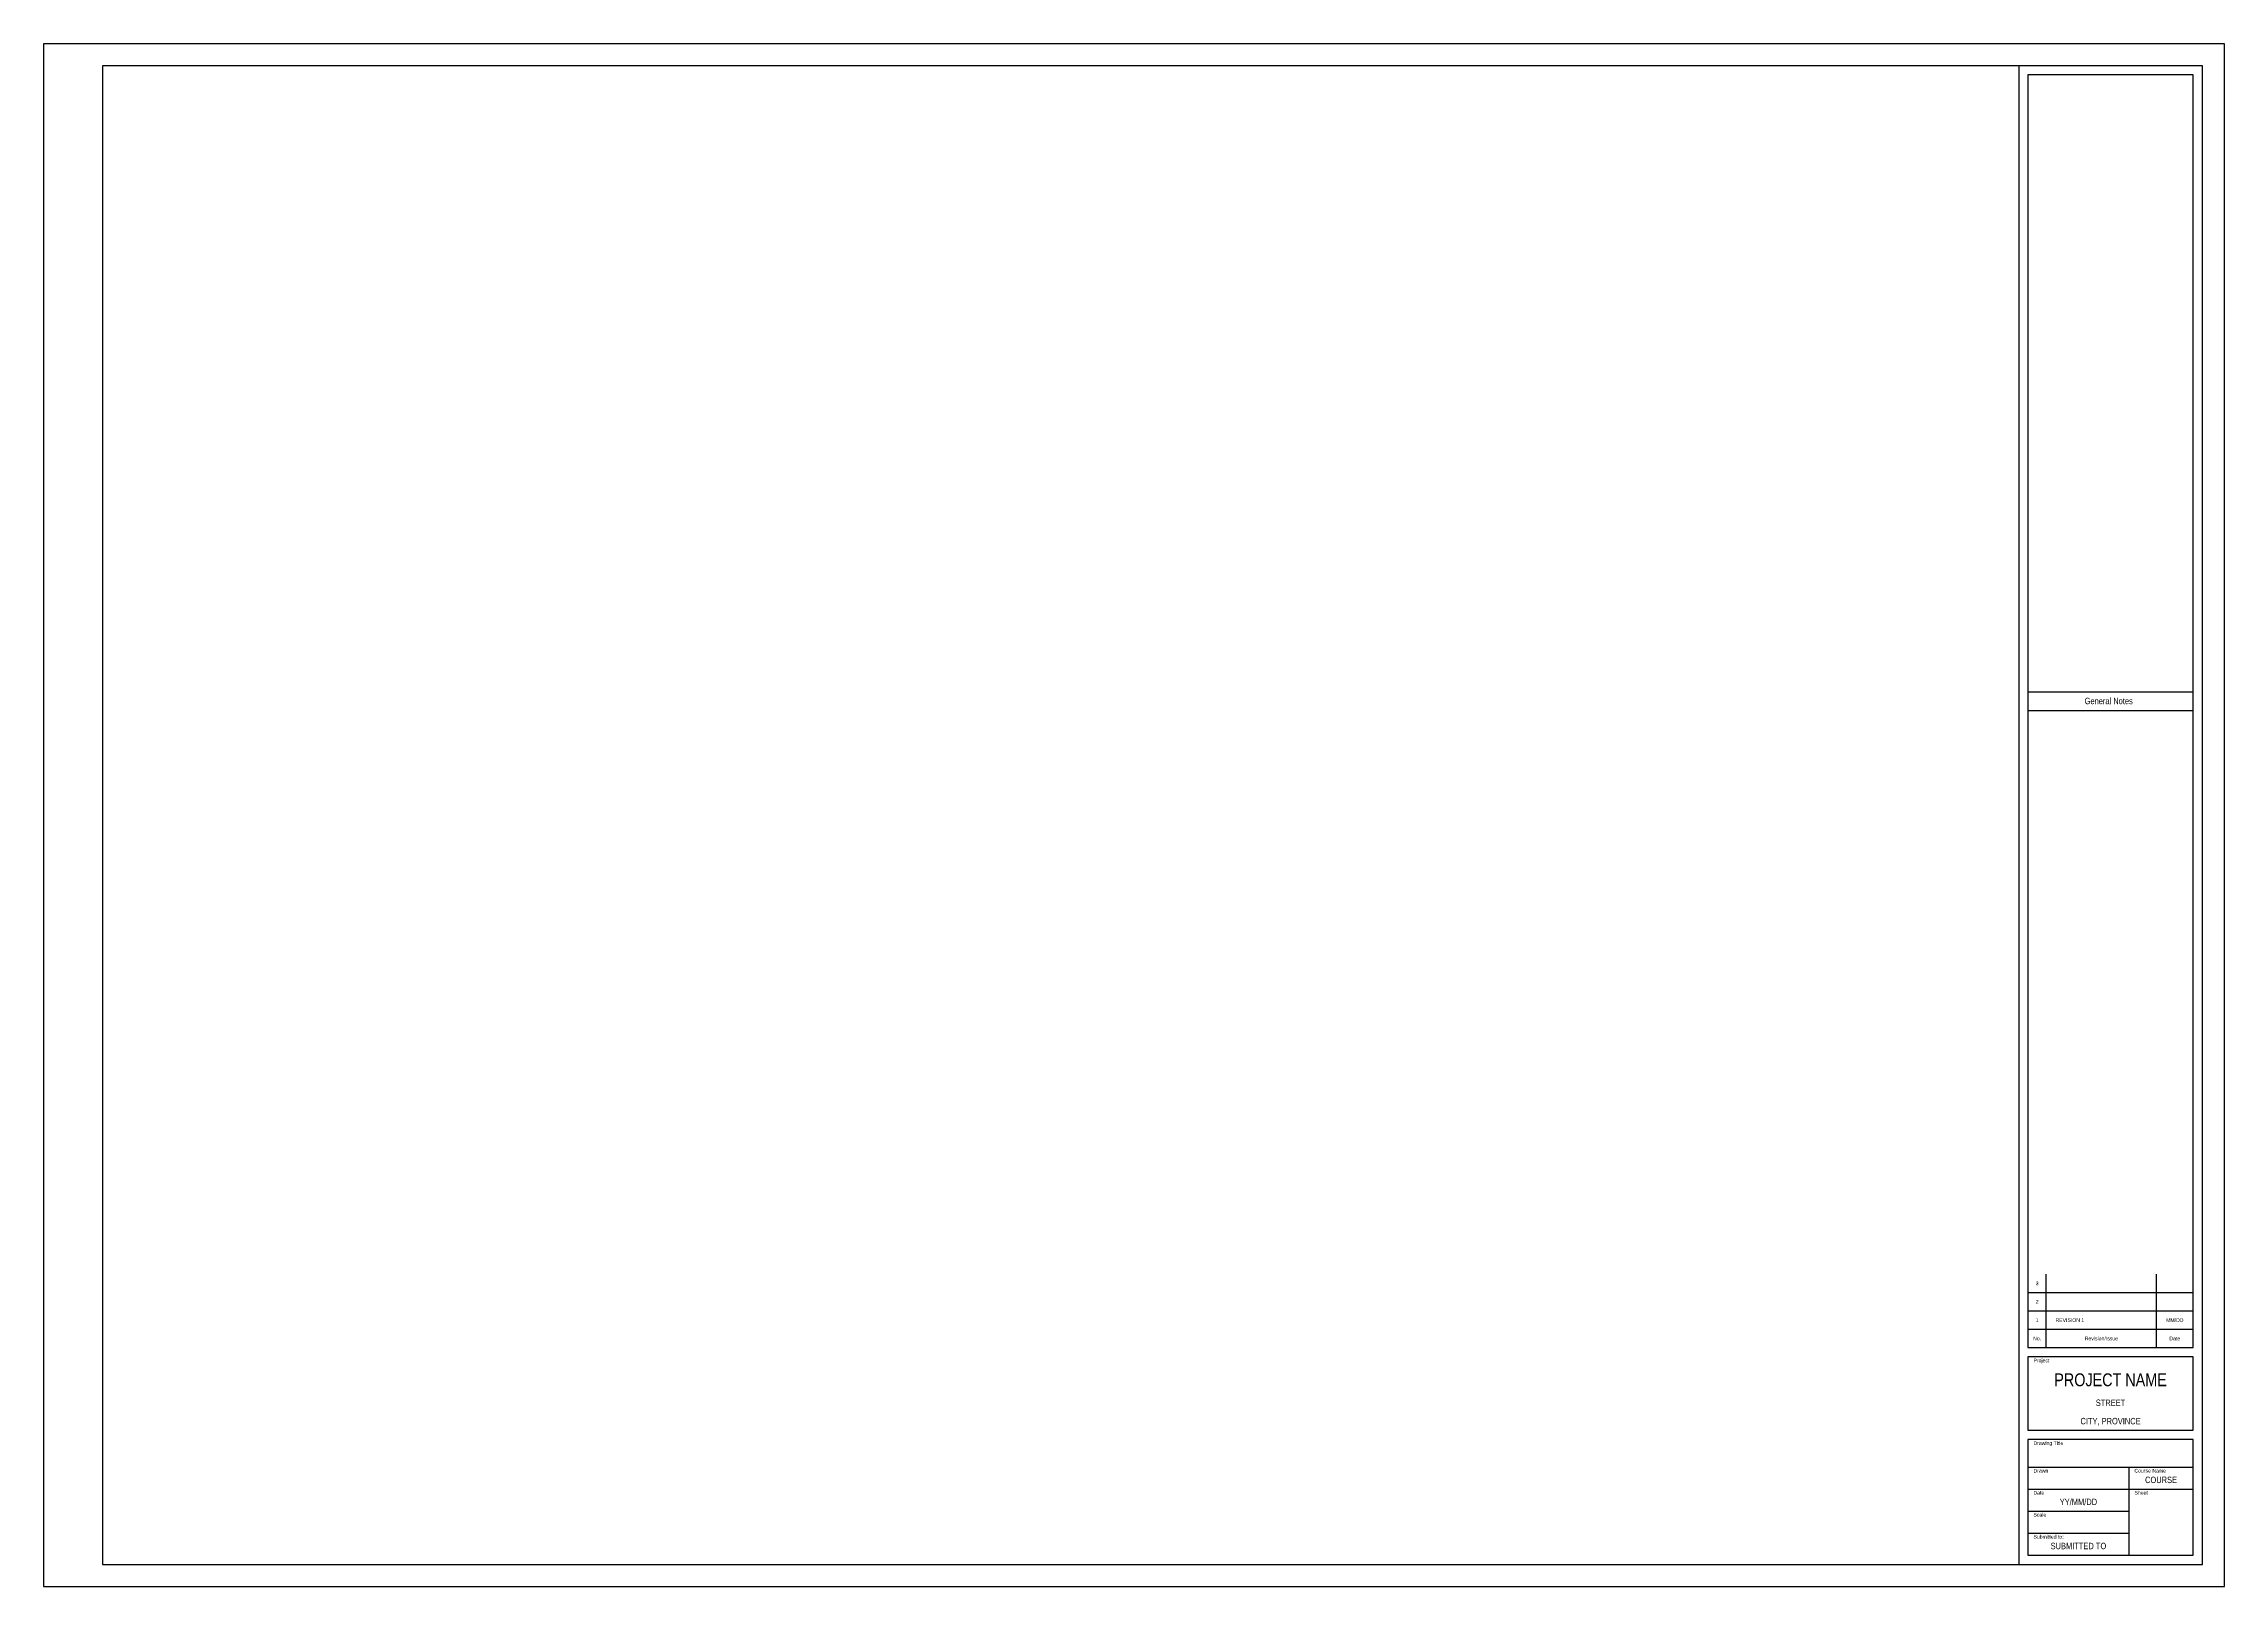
# Paper-space layout 'A0' of a CAD drawing. Header units: metres, sheet in millimetres. Extents: x -1 to 1187, y -1 to 839.
import ezdxf
from ezdxf.enums import TextEntityAlignment as Align

# ---------------------------------------------------------------- set-up
doc = ezdxf.new("R2010")
doc.units = ezdxf.units.M
doc.layers.add('G-ANNOTATIONS', color=1, linetype='Continuous', lineweight=9)
doc.layers.add('G-BORDER LR', color=4, linetype='Continuous', lineweight=25)
doc.styles.add('001 Drawing Text', font='arial.ttf', dxfattribs={"width": 0.8, "height": 2})
doc.styles.add('001 Title Text', font='arial.ttf', dxfattribs={"width": 0.8, "height": 3.5})

# ---------------------------------------------------------------- blocks, each defined once
blk = doc.blocks.new('A0 border and title block')
at = {"layer": 'Defpoints'}
blk.add_lwpolyline([(0, 0), (1188, 0), (1188, 840), (0, 840)], close=True, dxfattribs=at)
at = {"layer": 'G-BORDER LR'}
for p, q in [((1091, 160), (1091, 170)), ((1081, 65), (1084, 65)), ((1136, 65), (1136, 17))]:
    blk.add_line(p, q, dxfattribs=at)
for points in [[(32, 12), (1176, 12), (1176, 828), (32, 828)], [(1076, 12), (1176, 12), (1176, 828), (1076, 828)], [(1081, 130), (1171, 130), (1171, 823), (1081, 823)], [(1081, 85), (1171, 85), (1171, 125), (1081, 125)], [(1081, 17), (1171, 17), (1171, 80), (1081, 80)]]:
    blk.add_lwpolyline(points, close=True, dxfattribs=at)
for points in [[(1081, 487), (1171, 487)], [(1081, 477), (1171, 477)], [(1091, 130), (1091, 170)], [(1151, 130), (1151, 170)], [(1081, 160), (1171, 160)], [(1081, 150), (1171, 150)], [(1081, 140), (1171, 140)], [(1081, 130), (1171, 130)], [(1081, 65), (1171, 65)], [(1081, 53), (1171, 53)], [(1081, 41), (1136, 41)], [(1081, 29), (1136, 29)]]:
    blk.add_lwpolyline(points, dxfattribs=at)
at = {"layer": 'G-ANNOTATIONS', "width": 0.8}
for s, height, style, p in [('General Notes', 3.5, '001 Title Text', (1125, 482.1)), ('3', 2, '001 Drawing Text', (1086, 165)), ('2', 2, '001 Drawing Text', (1086, 155)), ('1', 2, '001 Drawing Text', (1086, 145)), ('No.', 2, '001 Drawing Text', (1086, 135)), ('Revision/Issue', 2, '001 Drawing Text', (1121, 135)), ('Date', 2, '001 Drawing Text', (1161, 135))]:
    blk.add_text(s, height=height, dxfattribs=dict(at, style=style)).set_placement(p, align=Align.MIDDLE_CENTER)
at = {"layer": 'G-ANNOTATIONS', "style": '001 Drawing Text', "width": 0.8}
for s, p in [('Project ', (1084, 123)), ('Drawing Title', (1084, 78)), ('Drawn', (1084, 63)), ('Course Name', (1139, 63)), ('Date', (1084, 51)), ('Sheet', (1139, 51)), ('Scale', (1084, 39)), ('Submitted to:', (1084, 27))]:
    blk.add_text(s, height=2, dxfattribs=at).set_placement(p, align=Align.MIDDLE_LEFT)
for tag, p in [('REVISION3', (1096, 165)), ('REVISION2', (1096, 155)), ('REVISION1', (1096, 145))]:
    blk.add_attdef(tag, text='', height=2, dxfattribs=at).set_placement(p, align=Align.MIDDLE_LEFT)
at = {"layer": 'G-ANNOTATIONS', "width": 0.8}
for tag, height, style, p in [('DATE3', 2, '001 Drawing Text', (1161, 165)), ('DATE2', 2, '001 Drawing Text', (1161, 155)), ('DATE1', 2, '001 Drawing Text', (1161, 145)), ('PROJECTNAME', 7, '001 Title Text', (1126, 112.5)), ('STREET', 3.5, '001 Title Text', (1126, 100)), ('CITY', 3.5, '001 Title Text', (1126, 90)), ('DRAWINGTITLE', 7, '001 Title Text', (1126, 71.5)), ('YOURNAME', 3.5, '001 Title Text', (1108.5, 58)), ('COURSE_NO', 3.5, '001 Title Text', (1153.5, 58)), ('DATE', 3.5, '001 Title Text', (1108.5, 46)), ('SCALE', 3.5, '001 Title Text', (1108.5, 34)), ('SHEET', 7, '001 Title Text', (1153.5, 34.8)), ('SUBMITTED_TO', 3.5, '001 Title Text', (1108.5, 22))]:
    blk.add_attdef(tag, text='', height=height, dxfattribs=dict(at, style=style)).set_placement(p, align=Align.MIDDLE_CENTER)

psp = doc.layouts.new('A0')

# ---------------------------------------------------------------- block references
at = {"layer": 'G-ANNOTATIONS'}
psp.add_blockref('A0 border and title block', (-0.8, -0.8), dxfattribs=at).add_auto_attribs({'COURSE_NO': 'COURSE', 'DATE': 'YY/MM/DD', 'SUBMITTED_TO': 'SUBMITTED TO', 'PROJECTNAME': 'PROJECT NAME', 'STREET': 'STREET', 'CITY': 'CITY, PROVINCE', 'REVISION1': 'REVISION 1', 'DATE1': 'MM/DD'})

doc.saveas('drawing.dxf')
